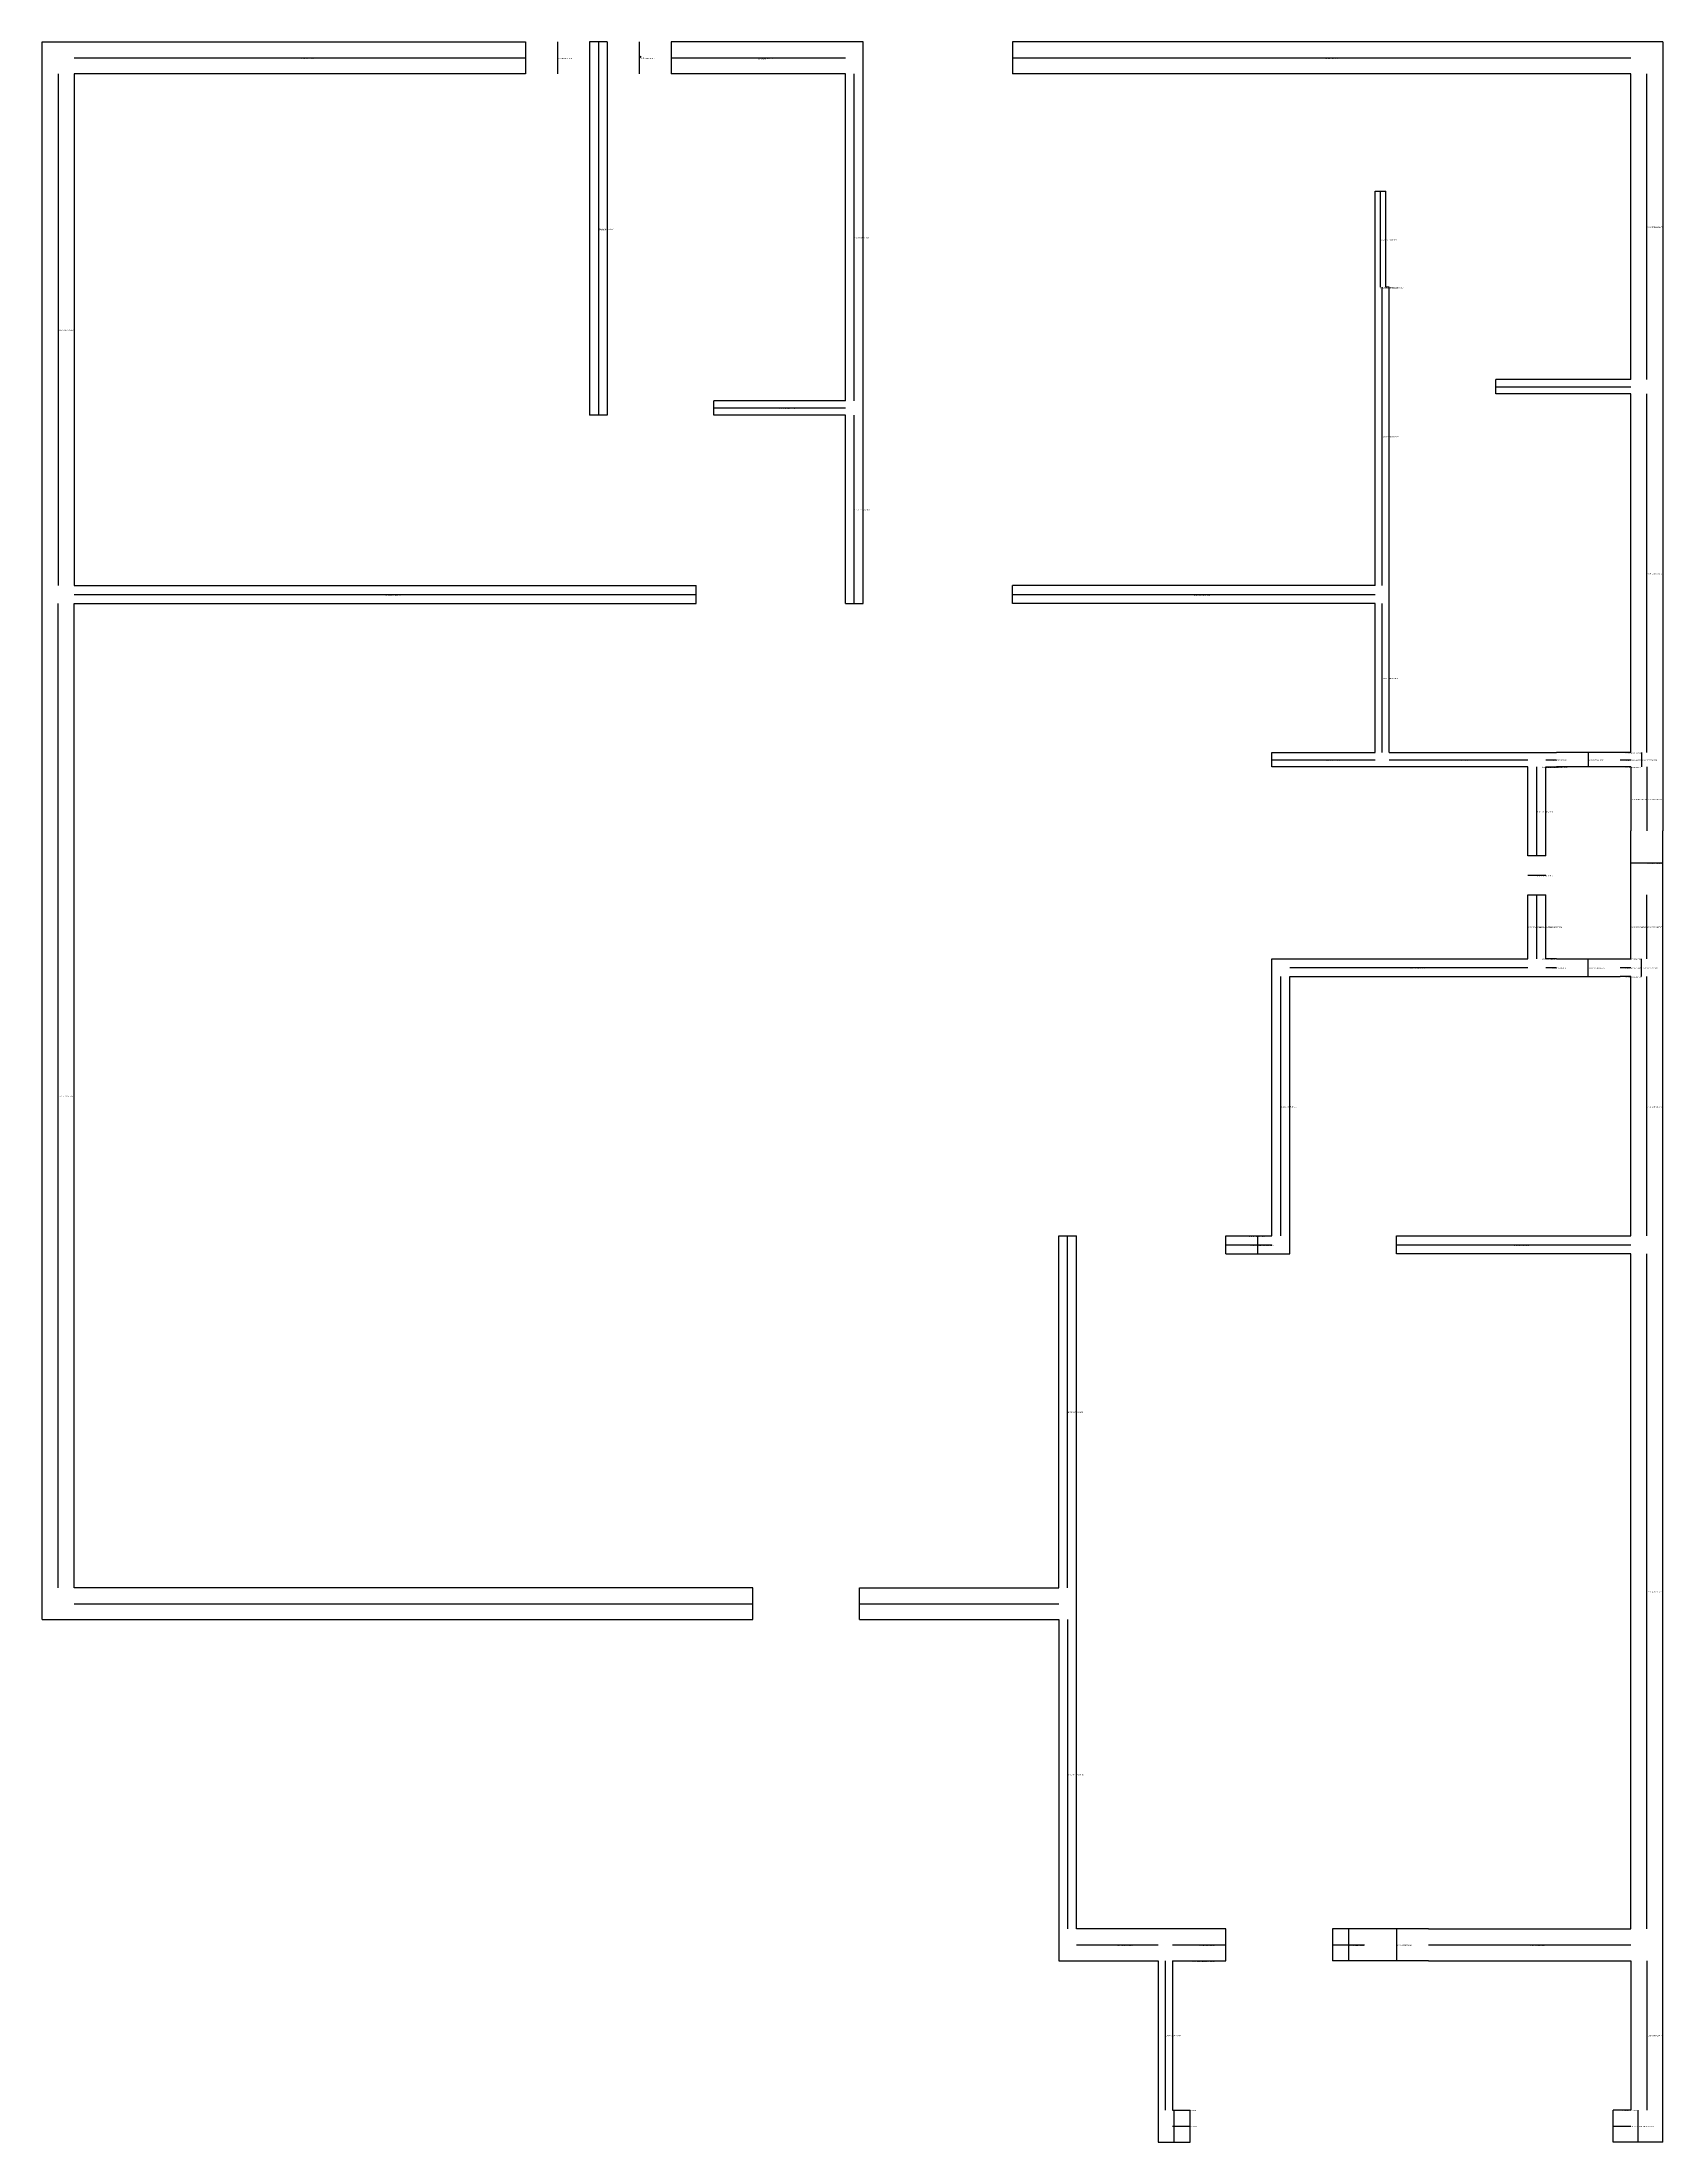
# Model space of a CAD drawing. Header units: metres. Extents: x 328 to 784, y 390 to 981.
import ezdxf

# ---------------------------------------------------------------- set-up
doc = ezdxf.new("R2010")
doc.units = ezdxf.units.M

msp = doc.modelspace()

# ---------------------------------------------------------------- linework, layer by layer
at = {"layer": 'centrelines'}
for p, q in [((337, 976.5), (464, 976.5)), ((473, 981), (473, 972)), ((484.5, 981), (484.5, 876)), ((496, 981), (496, 972)), ((505, 976.5), (554, 976.5)), ((601, 976.5), (775, 976.5)), ((332.5, 972), (332.5, 828)), ((556.5, 880), (556.5, 972)), ((779.5, 886), (779.5, 972)), ((704.5, 912), (704.5, 939)), ((704.5, 912), (704.5, 912)), ((705, 828), (705, 912)), ((705, 912), (705, 912)), ((706.5, 912), (706.5, 912)), ((737, 884), (775, 884)), ((779.5, 781), (779.5, 882)), ((517, 878), (554, 878)), ((556.5, 823), (556.5, 876)), ((332.5, 546), (332.5, 823)), ((337, 825.5), (512, 825.5)), ((601, 825.5), (703, 825.5)), ((705, 781), (705, 823)), ((763, 781), (763, 777)), ((773.5, 781), (773.5, 781)), ((778, 781), (778, 777)), ((674, 779), (703, 779)), ((707, 779), (746, 779)), ((748.5, 752), (748.5, 777)), ((750, 777), (750, 777)), ((751, 779), (754, 779)), ((752.5, 777), (752.5, 777)), ((772, 779), (775, 779)), ((773.5, 777), (773.5, 777)), ((779.5, 777), (779.5, 759)), ((775, 768), (775, 768)), ((746, 746.5), (751, 746.5)), ((775, 750), (784, 750)), ((748.5, 723), (748.5, 741)), ((779.5, 723), (779.5, 741)), ((746, 732), (746, 732)), ((751, 732), (751, 732)), ((775, 732), (775, 732)), ((750, 723), (750, 723)), ((752.5, 723), (752.5, 723)), ((763, 718), (763, 723)), ((773.5, 723), (773.5, 723)), ((778, 718), (778, 723)), ((676.5, 645), (676.5, 718)), ((679, 720.5), (746, 720.5)), ((751, 720.5), (754, 720.5)), ((772, 720.5), (775, 720.5)), ((773.5, 718), (773.5, 718)), ((779.5, 645), (779.5, 718)), ((616.5, 546), (616.5, 645)), ((667.5, 645), (667.5, 645)), ((670, 640), (670, 645)), ((661, 642.5), (674, 642.5)), ((709, 642.5), (775, 642.5)), ((779.5, 450), (779.5, 640)), ((337, 541.5), (528, 541.5)), ((558, 541.5), (614, 541.5)), ((616.5, 537), (616.5, 450)), ((695.5, 450), (695.5, 441)), ((709, 450), (709, 441)), ((619, 445.5), (642, 445.5)), ((646, 445.5), (661, 445.5)), ((691, 445.5), (700, 445.5)), ((718, 445.5), (775, 445.5)), ((644, 441), (644, 399)), ((651.5, 441), (651.5, 441)), ((653.5, 441), (653.5, 441)), ((779.5, 441), (779.5, 399)), ((646.5, 390), (646.5, 399)), ((648.5, 399), (648.5, 399)), ((772.5, 399), (772.5, 399)), ((777, 390), (777, 399)), ((646, 394.5), (651, 394.5)), ((770, 394.5), (775, 394.5))]:
    msp.add_line(p, q, dxfattribs=at)
at = {"layer": 'entity_location'}
msp.add_circle((496.26, 976.79), 0.2, dxfattribs=at)
at = {"layer": 'wall'}
for p, q in [((328, 537), (328, 981)), ((328, 981), (464, 981)), ((464, 981), (464, 972)), ((487, 981), (482, 981)), ((482, 981), (482, 876)), ((487, 981), (487, 876)), ((559, 981), (505, 981)), ((505, 981), (505, 972)), ((559, 823), (559, 981)), ((784, 981), (601, 981)), ((601, 981), (601, 972)), ((784, 981), (784, 759)), ((464, 972), (337, 972)), ((337, 972), (337, 828)), ((554, 972), (505, 972)), ((554, 880), (554, 972)), ((775, 972), (601, 972)), ((775, 886), (775, 972)), ((703, 912), (703, 939)), ((703, 939), (706, 939)), ((706, 912), (706, 939)), ((703, 828), (703, 912)), ((707, 912), (706, 912)), ((707, 781), (707, 912)), ((737, 882), (737, 886)), ((775, 886), (737, 886)), ((775, 882), (737, 882)), ((775, 781), (775, 882)), ((487, 876), (482, 876)), ((517, 876), (517, 880)), ((554, 880), (517, 880)), ((554, 876), (517, 876)), ((554, 823), (554, 876)), ((337, 828), (512, 828)), ((512, 823), (512, 828)), ((601, 823), (601, 828)), ((703, 828), (601, 828)), ((337, 546), (337, 823)), ((337, 823), (512, 823)), ((554, 823), (559, 823)), ((703, 823), (601, 823)), ((703, 781), (703, 823)), ((674, 777), (674, 781)), ((674, 781), (703, 781)), ((707, 781), (754, 781)), ((772, 781), (754, 781)), ((775, 781), (772, 781)), ((746, 777), (674, 777)), ((746, 752), (746, 777)), ((751, 752), (751, 777)), ((751, 777), (754, 777)), ((772, 777), (754, 777)), ((775, 777), (772, 777)), ((775, 777), (775, 759)), ((775, 741), (775, 759)), ((784, 741), (784, 759)), ((751, 752), (746, 752)), ((746, 723), (746, 741)), ((746, 741), (751, 741)), ((751, 723), (751, 741)), ((775, 723), (775, 741)), ((784, 390), (784, 741)), ((674, 645), (674, 723)), ((674, 723), (746, 723)), ((754, 723), (751, 723)), ((754, 723), (772, 723)), ((772, 723), (775, 723)), ((679, 640), (679, 718)), ((679, 718), (754, 718)), ((754, 718), (772, 718)), ((775, 718), (772, 718)), ((775, 645), (775, 718)), ((614, 546), (614, 645)), ((614, 645), (619, 645)), ((619, 450), (619, 645)), ((661, 640), (661, 645)), ((661, 645), (674, 645)), ((709, 640), (709, 645)), ((709, 645), (775, 645)), ((661, 640), (679, 640)), ((775, 640), (709, 640)), ((775, 450), (775, 640)), ((528, 546), (337, 546)), ((528, 537), (528, 546)), ((558, 537), (558, 546)), ((558, 546), (614, 546)), ((328, 537), (528, 537)), ((558, 537), (614, 537)), ((614, 537), (614, 441)), ((661, 450), (619, 450)), ((661, 441), (661, 450)), ((700, 450), (691, 450)), ((691, 450), (691, 441)), ((718, 450), (700, 450)), ((718, 450), (775, 450)), ((614, 441), (642, 441)), ((642, 441), (642, 390)), ((646, 441), (661, 441)), ((646, 441), (646, 399)), ((700, 441), (691, 441)), ((718, 441), (700, 441)), ((718, 441), (775, 441)), ((775, 441), (775, 399)), ((646, 399), (651, 399)), ((651, 390), (651, 399)), ((775, 399), (770, 399)), ((770, 390), (770, 399)), ((642, 390), (651, 390)), ((784, 390), (770, 390))]:
    msp.add_line(p, q, dxfattribs=at)

# ---------------------------------------------------------------- texts
at = {"layer": 'centrelines', "char_height": 0.3, "attachment_point": 1}
for s, insert in [('4 32.26322176849537', (400.5, 976.5)), ('3 23.261937615292254', (473, 976.5)), ('0 0.2619376152922541', (496, 976.5)), ('1 8.742802435669502', (529.5, 976.5)), ('7 104.73845794307378', (688, 976.5)), ('2 11.761937615292254', (484.5, 928.5)), ('21 283.27852642544775', (779.5, 929)), ('5 60.42803745111583', (556.5, 926)), ('12 211.63887301349584', (704.5, 925.5)), ('13 218.08382955015048', (704.5, 912)), ('15 218.56130667079157', (705, 912)), ('16 219.99433847442054', (706.5, 912)), ('10 163.83191313612983', (332.5, 900)), ('18 258.00077638647025', (756, 884)), ('6 100.94110867366786', (535.5, 878)), ('14 218.56130667079157', (705, 870)), ('8 117.41727201098173', (556.5, 849.5)), ('23 298.6779826779358', (779.5, 831.5)), ('9 151.28785445993447', (424.5, 825.5)), ('11 184.00564290041012', (652, 825.5)), ('19 259.2726033878476', (705, 802)), ('32 339.4021614380963', (773.5, 781)), ('20 265.91512591827956', (688.5, 779)), ('22 289.0165502346279', (726.5, 779)), ('28 322.9523046712158', (750, 777)), ('27 322.5081639267128', (752.5, 779)), ('29 324.92019236171416', (752.5, 777)), ('30 330.8807608169032', (763, 779)), ('31 339.33982144678686', (773.5, 779)), ('34 341.7252259118883', (773.5, 777)), ('35 343.0877726622066', (778, 779)), ('26 321.77511853046633', (748.5, 764.5)), ('38 348.26322744723427', (775, 768)), ('37 346.61071358679544', (779.5, 768)), ('33 339.7081036940805', (748.5, 746.5)), ('43 359.3433432700843', (779.5, 750)), ('39 349.7001479764717', (746, 732)), ('36 345.2824241492911', (748.5, 732)), ('41 353.28823093702584', (751, 732)), ('48 370.96630724781363', (775, 732)), ('47 368.53726038795975', (779.5, 732)), ('42 358.87501915586535', (750, 723)), ('44 360.6469460373209', (752.5, 723)), ('52 375.8579762439584', (773.5, 723)), ('24 314.76445763108944', (712.5, 720.5)), ('45 361.3515528833269', (752.5, 720.5)), ('46 368.18129908528095', (763, 720.5)), ('53 376.4504527708122', (773.5, 720.5)), ('55 379.25202286975787', (773.5, 718)), ('54 379.18941291611293', (778, 720.5)), ('17 224.65234561629856', (332.5, 684.5)), ('25 315.3679006306286', (676.5, 681.5)), ('56 383.6599452632758', (779.5, 681.5)), ('50 373.3706661970055', (667.5, 645)), ('49 372.67546047156657', (667.5, 642.5)), ('51 374.5238239262213', (670, 642.5)), ('57 396.2396406552809', (742, 642.5)), ('40 352.9027798320035', (616.5, 595.5)), ('60 440.056654188037', (779.5, 545)), ('58 435.2878544599345', (432.5, 541.5)), ('59 439.6442932500673', (586, 541.5)), ('61 455.92822743991337', (616.5, 493.5)), ('62 545.2810433662561', (630.5, 445.5)), ('63 551.9857530981819', (653.5, 445.5)), ('67 563.2062225413653', (695.5, 445.5)), ('68 565.8530703619012', (695.5, 445.5)), ('69 568.1222815501086', (709, 445.5)), ('70 575.7035283952714', (746.5, 445.5)), ('65 557.823879911696', (651.5, 441)), ('66 558.3837687910325', (653.5, 441)), ('64 555.7833751237687', (644, 420)), ('74 606.0465534678202', (779.5, 420)), ('72 597.507516605494', (648.5, 399)), ('75 640.4266327000089', (772.5, 399)), ('71 597.0010721519064', (646.5, 394.5)), ('73 601.2325945740803', (648.5, 394.5)), ('77 643.4218462639328', (772.5, 394.5)), ('76 642.3804670387593', (777, 394.5))]:
    msp.add_mtext(s, dxfattribs=dict(at, insert=insert))
at = {"layer": 'chosen_line', "color": 3, "char_height": 0.5, "attachment_point": 1}
for insert in [(529.5, 976.5), (484.5, 928.5)]:
    msp.add_mtext('chosen', dxfattribs=dict(at, insert=insert))
at = {"layer": 'debug', "insert": (496.26, 976.79), "char_height": 0.2, "attachment_point": 1}
msp.add_mtext('496, 976', dxfattribs=at)

doc.saveas('drawing.dxf')
